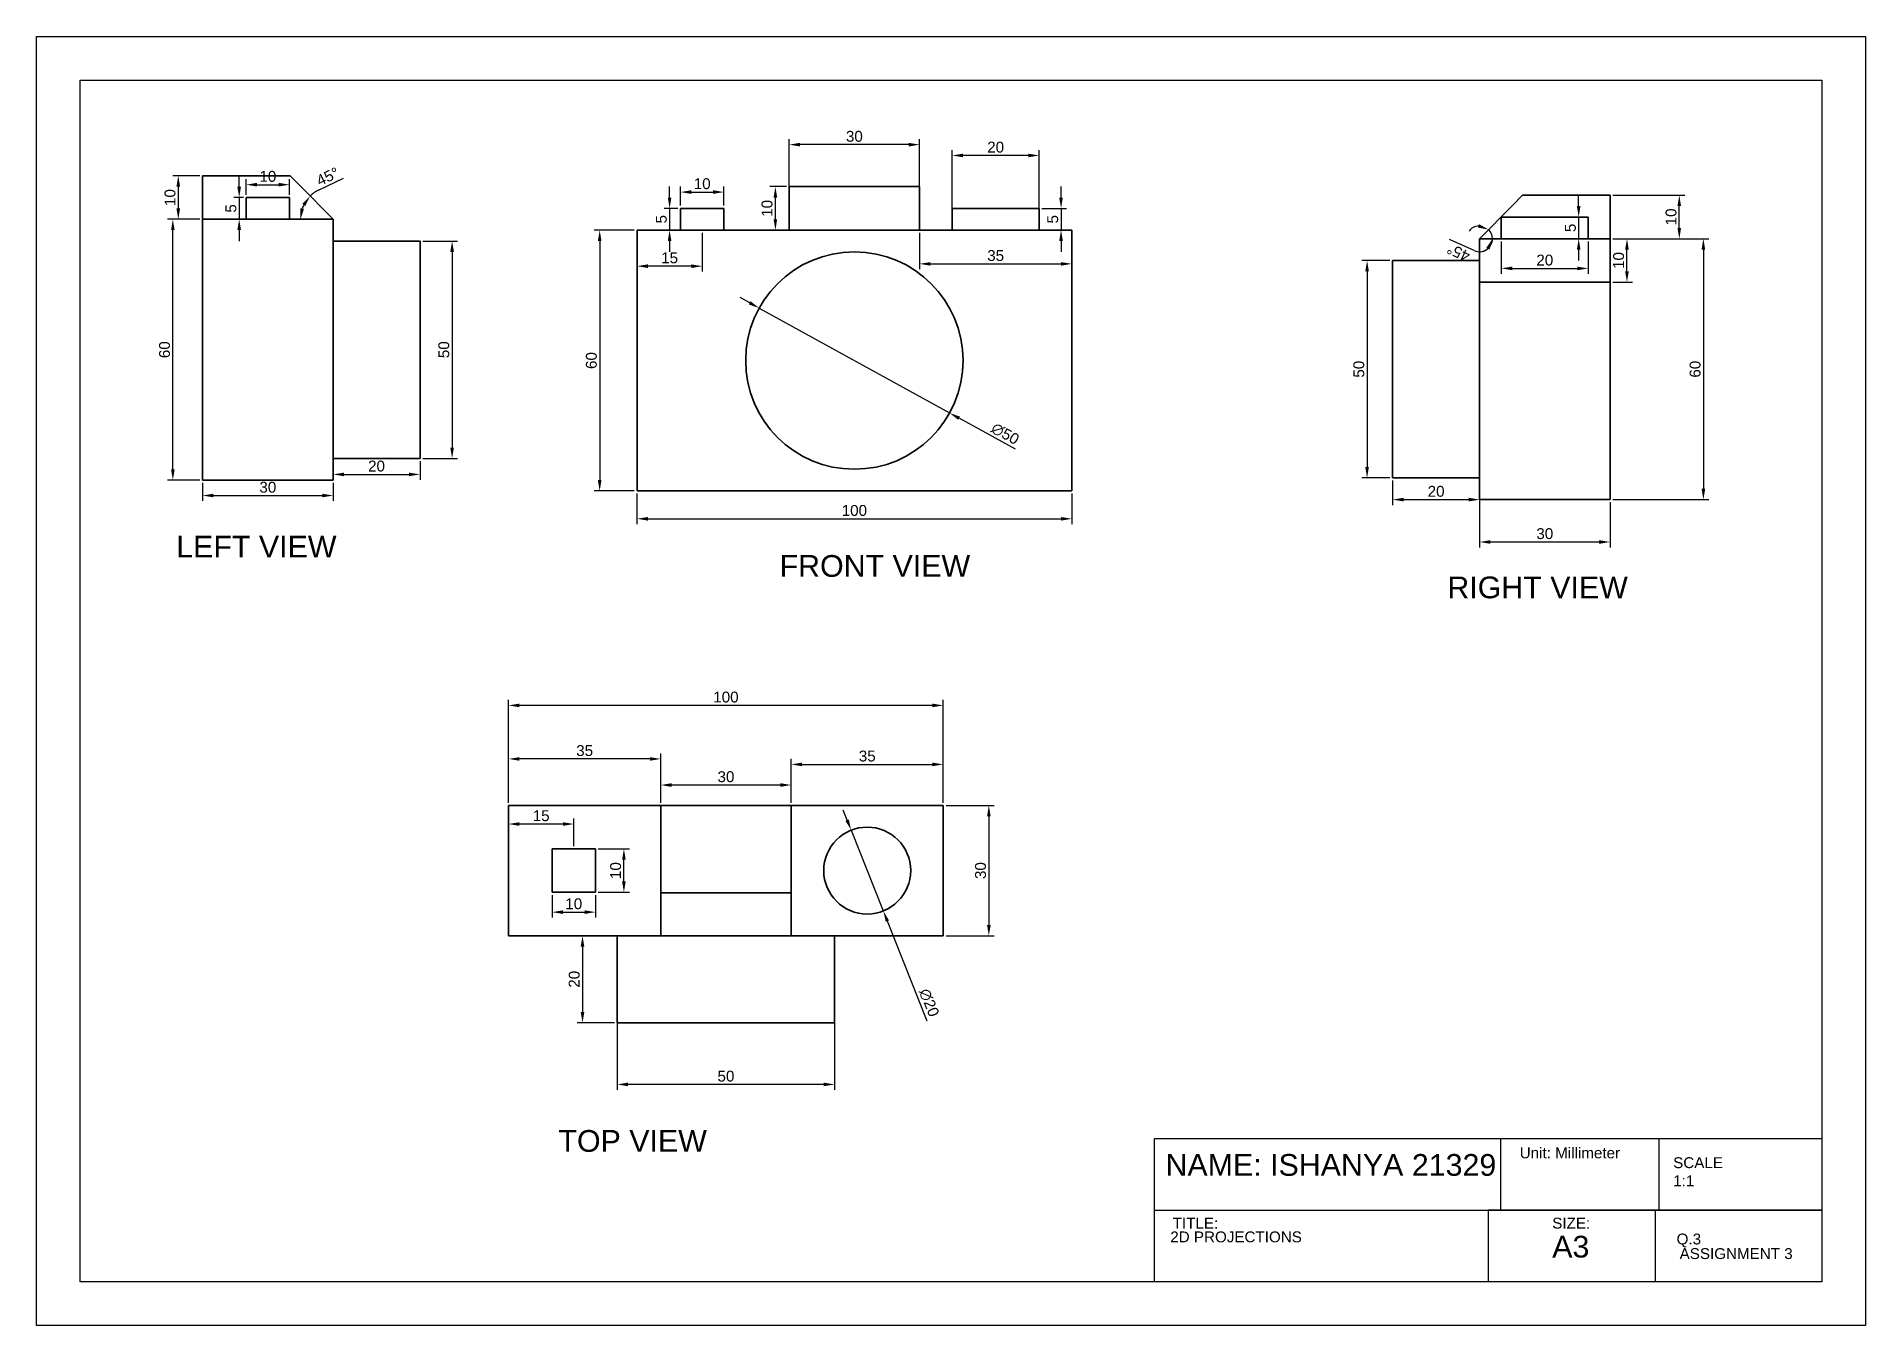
# Model space of a CAD drawing. Header units: millimetres. Extents: x 31521 to 31941, y 19219 to 19516.
import ezdxf

# ---------------------------------------------------------------- set-up
doc = ezdxf.new("R2010")
doc.units = ezdxf.units.MM
doc.linetypes.add('ACAD_ISO07W100', pattern=[3, 0, -3])
doc.layers.get('0').update_dxf_attribs({"lineweight": 35})
doc.layers.add('Layer1', color=7, linetype='ACAD_ISO07W100', lineweight=40)
doc.layers.add('Midpoint line', color=130, linetype='Continuous', lineweight=18)
doc.styles.get("Standard").update_dxf_attribs({"font": 'arial.ttf'})
doc.dimstyles.new('ISO-25', dxfattribs={"dimtxt": 2.5, "dimasz": 2.5, "dimexe": 1.25, "dimexo": 0.625, "dimtad": 1, "dimtxsty": 'Standard', "dimcen": 2.5, "dimclrd": 6, "dimclre": 5, "dimadec": 0, "dimazin": 0, "dimtfac": 1, "dimtmove": 0, "dimatfit": 3, "dimfxl": 1, "dimlwd": 25, "dimlwe": 25, "dimarcsym": 0})

msp = doc.modelspace()

# ---------------------------------------------------------------- texts
at = {"layer": 'Layer1', "linetype": 'Continuous', "lineweight": 30}
for s, height, p in [('LEFT VIEW', 5, (31552.708, 19395.727)), ('FRONT VIEW', 5, (31691.489, 19391.285)), ('RIGHT VIEW', 5, (31845.087, 19386.35)), ('TOP VIEW', 5, (31640.619, 19259.03)), ('Unit: Millimeter', 2.5, (31861.732, 19257.527)), ('Q.3', 2.5, (31897.818, 19237.715)), ('ASSIGNMENT 3', 2.5, (31898.516, 19234.361))]:
    msp.add_text(s, height=height, dxfattribs=at).set_placement(p)
at = {"layer": 'Layer1', "linetype": 'Continuous', "lineweight": 30, "attachment_point": 1}
for s, width, insert, char_height in [('NAME: ISHANYA 21329', 127.2659, (31780.258, 19258.506), 5), ('SCALE\\P1:1', 24.76988, (31897.031, 19257.775), 2.5), ('TITLE:', 1.76783, (31781.906, 19243.859), 2.5), ('SIZE:{\\H2x; A3}', 14.72588, (31869.21, 19243.875), 2.5), ('2D PROJECTIONS', 66.5004, (31781.357, 19240.706), 2.5)]:
    msp.add_mtext_dynamic_manual_height_columns(s, width=width, gutter_width=12.5, heights=[0], dxfattribs=dict(at, insert=insert, char_height=char_height))

# ---------------------------------------------------------------- blocks, each defined once
blk = doc.blocks.new('*D63')
at = {"color": 5, "linetype": 'Continuous', "lineweight": 25, "transparency": 16777216}
for p, q in [((31609.41, 19468.52), (31617.42, 19468.52)), ((31609.41, 19418.52), (31617.42, 19418.52))]:
    blk.add_line(p, q, dxfattribs=at)
at = {"color": 6, "linetype": 'Continuous', "lineweight": 25, "transparency": 16777216}
blk.add_line((31616.17, 19466.02), (31616.17, 19421.02), dxfattribs=at)
at = {"color": 6, "lineweight": 35, "transparency": 16777216}
for points in [[(31615.75, 19466.02), (31616.58, 19466.02), (31616.17, 19468.52)], [(31615.75, 19421.02), (31616.58, 19421.02), (31616.17, 19418.52)]]:
    blk.add_solid(points, dxfattribs=at)
at = {"layer": 'Defpoints', "color": 0, "lineweight": 35, "transparency": 16777216}
for p in [(31608.78, 19468.52), (31608.78, 19418.52), (31616.17, 19418.52)]:
    blk.add_point(p, dxfattribs=at)
at = {"color": 0, "lineweight": 35, "transparency": 16777216, "insert": (31614.27, 19443.52), "char_height": 2.5, "attachment_point": 5, "rotation": 90}
blk.add_mtext('50', dxfattribs=at)
blk = doc.blocks.new('*D65')
at = {"color": 5, "linetype": 'Continuous', "lineweight": 25, "transparency": 16777216}
for p, q in [((31568.78, 19479.15), (31568.78, 19482.73)), ((31578.78, 19479.15), (31578.78, 19482.73))]:
    blk.add_line(p, q, dxfattribs=at)
at = {"color": 6, "linetype": 'Continuous', "lineweight": 25, "transparency": 16777216}
blk.add_line((31571.28, 19481.48), (31576.28, 19481.48), dxfattribs=at)
at = {"color": 6, "lineweight": 35, "transparency": 16777216}
for points in [[(31571.28, 19481.9), (31571.28, 19481.07), (31568.78, 19481.48)], [(31576.28, 19481.9), (31576.28, 19481.07), (31578.78, 19481.48)]]:
    blk.add_solid(points, dxfattribs=at)
at = {"layer": 'Defpoints', "color": 0, "lineweight": 35, "transparency": 16777216}
for p in [(31578.78, 19481.48), (31568.78, 19478.52), (31578.78, 19478.52)]:
    blk.add_point(p, dxfattribs=at)
at = {"color": 0, "lineweight": 35, "transparency": 16777216, "insert": (31573.78, 19483.38), "char_height": 2.5, "attachment_point": 5}
blk.add_mtext('10', dxfattribs=at)
blk = doc.blocks.new('*D66')
at = {"color": 6, "linetype": 'Continuous', "lineweight": 25, "transparency": 16777216}
for p, q in [((31567.19, 19481.02), (31567.19, 19483.52)), ((31567.19, 19478.52), (31567.19, 19473.52)), ((31567.19, 19471.02), (31567.19, 19468.52))]:
    blk.add_line(p, q, dxfattribs=at)
at = {"color": 5, "linetype": 'Continuous', "lineweight": 25, "transparency": 16777216}
for p, q in [((31568.16, 19478.52), (31565.94, 19478.52)), ((31568.16, 19473.52), (31565.94, 19473.52))]:
    blk.add_line(p, q, dxfattribs=at)
at = {"color": 6, "lineweight": 35, "transparency": 16777216}
for points in [[(31566.77, 19481.02), (31567.61, 19481.02), (31567.19, 19478.52)], [(31566.77, 19471.02), (31567.61, 19471.02), (31567.19, 19473.52)]]:
    blk.add_solid(points, dxfattribs=at)
at = {"layer": 'Defpoints', "color": 0, "lineweight": 35, "transparency": 16777216}
for p in [(31568.78, 19478.52), (31567.19, 19473.52), (31568.78, 19473.52)]:
    blk.add_point(p, dxfattribs=at)
at = {"color": 0, "lineweight": 35, "transparency": 16777216, "insert": (31565.29, 19476.02), "char_height": 2.5, "attachment_point": 5, "rotation": 90}
blk.add_mtext('5', dxfattribs=at)
blk = doc.blocks.new('*D67')
at = {"color": 5, "linetype": 'Continuous', "lineweight": 25, "transparency": 16777216}
for p, q in [((31558.16, 19483.52), (31551.93, 19483.52)), ((31558.16, 19473.52), (31551.93, 19473.52))]:
    blk.add_line(p, q, dxfattribs=at)
at = {"color": 6, "linetype": 'Continuous', "lineweight": 25, "transparency": 16777216}
blk.add_line((31553.18, 19481.02), (31553.18, 19476.02), dxfattribs=at)
at = {"color": 6, "lineweight": 35, "transparency": 16777216}
for points in [[(31552.76, 19481.02), (31553.6, 19481.02), (31553.18, 19483.52)], [(31552.76, 19476.02), (31553.6, 19476.02), (31553.18, 19473.52)]]:
    blk.add_solid(points, dxfattribs=at)
at = {"layer": 'Defpoints', "color": 0, "lineweight": 35, "transparency": 16777216}
for p in [(31558.78, 19483.52), (31553.18, 19473.52), (31558.78, 19473.52)]:
    blk.add_point(p, dxfattribs=at)
at = {"color": 0, "lineweight": 35, "transparency": 16777216, "insert": (31551.28, 19478.52), "char_height": 2.5, "attachment_point": 5, "rotation": 90}
blk.add_mtext('10', dxfattribs=at)
blk = doc.blocks.new('*D68')
at = {"color": 5, "linetype": 'Continuous', "lineweight": 25, "transparency": 16777216}
for p, q in [((31558.16, 19473.52), (31550.68, 19473.52)), ((31558.16, 19413.52), (31550.68, 19413.52))]:
    blk.add_line(p, q, dxfattribs=at)
at = {"color": 6, "linetype": 'Continuous', "lineweight": 25, "transparency": 16777216}
blk.add_line((31551.93, 19416.02), (31551.93, 19471.02), dxfattribs=at)
at = {"color": 6, "lineweight": 35, "transparency": 16777216}
for points in [[(31551.51, 19471.02), (31552.35, 19471.02), (31551.93, 19473.52)], [(31551.51, 19416.02), (31552.35, 19416.02), (31551.93, 19413.52)]]:
    blk.add_solid(points, dxfattribs=at)
at = {"layer": 'Defpoints', "color": 0, "lineweight": 35, "transparency": 16777216}
for p in [(31551.93, 19473.52), (31558.78, 19473.52), (31558.78, 19413.52)]:
    blk.add_point(p, dxfattribs=at)
at = {"color": 0, "lineweight": 35, "transparency": 16777216, "insert": (31550.03, 19443.52), "char_height": 2.5, "attachment_point": 5, "rotation": 90}
blk.add_mtext('60', dxfattribs=at)
blk = doc.blocks.new('*D69')
at = {"color": 6, "linetype": 'Continuous', "lineweight": 25, "transparency": 16777216}
blk.add_line((31585.55, 19480.29), (31591.2, 19482.99), dxfattribs=at)
for start, end in [(153.8713, 160.8177), (115.5066, 134.6889)]:
    blk.add_arc((31588.78, 19473.52), 7.5, start, end, dxfattribs=at)
at = {"color": 6, "lineweight": 35, "transparency": 16777216}
for points in [[(31581.71, 19477.07), (31582.39, 19476.58), (31583.51, 19478.86)], [(31582.11, 19475.92), (31581.29, 19476.06), (31581.28, 19473.52)]]:
    blk.add_solid(points, dxfattribs=at)
at = {"layer": 'Defpoints', "color": 0, "lineweight": 35, "transparency": 16777216}
for p in [(31581.18, 19481.21), (31573.78, 19473.52), (31581.54, 19475.48), (31588.78, 19473.52), (31588.78, 19473.52)]:
    blk.add_point(p, dxfattribs=at)
at = {"color": 0, "lineweight": 35, "transparency": 16777216, "insert": (31587.56, 19483.35), "char_height": 2.5, "attachment_point": 5, "rotation": 25.5066}
blk.add_mtext('45°', dxfattribs=at)
blk = doc.blocks.new('*D70')
at = {"color": 5, "linetype": 'Continuous', "lineweight": 25, "transparency": 16777216}
for p, q in [((31558.78, 19412.9), (31558.78, 19408.73)), ((31588.78, 19412.9), (31588.78, 19408.73))]:
    blk.add_line(p, q, dxfattribs=at)
at = {"color": 6, "linetype": 'Continuous', "lineweight": 25, "transparency": 16777216}
blk.add_line((31561.28, 19409.98), (31586.28, 19409.98), dxfattribs=at)
at = {"color": 6, "lineweight": 35, "transparency": 16777216}
for points in [[(31561.28, 19410.4), (31561.28, 19409.56), (31558.78, 19409.98)], [(31586.28, 19410.4), (31586.28, 19409.56), (31588.78, 19409.98)]]:
    blk.add_solid(points, dxfattribs=at)
at = {"layer": 'Defpoints', "color": 0, "lineweight": 35, "transparency": 16777216}
for p in [(31558.78, 19413.52), (31588.78, 19413.52), (31588.78, 19409.98)]:
    blk.add_point(p, dxfattribs=at)
at = {"color": 0, "lineweight": 35, "transparency": 16777216, "insert": (31573.78, 19411.88), "char_height": 2.5, "attachment_point": 5}
blk.add_mtext('30', dxfattribs=at)
blk = doc.blocks.new('*D71')
at = {"color": 5, "linetype": 'Continuous', "lineweight": 25, "transparency": 16777216}
for p, q in [((31588.78, 19417.9), (31588.78, 19413.59)), ((31608.78, 19417.9), (31608.78, 19413.59))]:
    blk.add_line(p, q, dxfattribs=at)
at = {"color": 6, "linetype": 'Continuous', "lineweight": 25, "transparency": 16777216}
blk.add_line((31591.28, 19414.84), (31606.28, 19414.84), dxfattribs=at)
at = {"color": 6, "lineweight": 35, "transparency": 16777216}
for points in [[(31591.28, 19415.25), (31591.28, 19414.42), (31588.78, 19414.84)], [(31606.28, 19415.25), (31606.28, 19414.42), (31608.78, 19414.84)]]:
    blk.add_solid(points, dxfattribs=at)
at = {"layer": 'Defpoints', "color": 0, "lineweight": 35, "transparency": 16777216}
for p in [(31588.78, 19418.52), (31608.78, 19418.52), (31608.78, 19414.84)]:
    blk.add_point(p, dxfattribs=at)
at = {"color": 0, "lineweight": 35, "transparency": 16777216, "insert": (31598.78, 19416.74), "char_height": 2.5, "attachment_point": 5}
blk.add_mtext('20', dxfattribs=at)
blk = doc.blocks.new('*D78')
at = {"color": 5, "linetype": 'Continuous', "lineweight": 25, "transparency": 16777216}
for p, q in [((31658.69, 19410.41), (31658.69, 19403.38)), ((31758.69, 19410.41), (31758.69, 19403.38))]:
    blk.add_line(p, q, dxfattribs=at)
at = {"color": 6, "linetype": 'Continuous', "lineweight": 25, "transparency": 16777216}
blk.add_line((31661.19, 19404.63), (31756.19, 19404.63), dxfattribs=at)
at = {"color": 6, "lineweight": 35, "transparency": 16777216}
for points in [[(31661.19, 19405.04), (31661.19, 19404.21), (31658.69, 19404.63)], [(31756.19, 19405.04), (31756.19, 19404.21), (31758.69, 19404.63)]]:
    blk.add_solid(points, dxfattribs=at)
at = {"layer": 'Defpoints', "color": 0, "lineweight": 35, "transparency": 16777216}
for p in [(31658.69, 19411.03), (31758.69, 19411.03), (31758.69, 19404.63)]:
    blk.add_point(p, dxfattribs=at)
at = {"color": 0, "transparency": 16777216, "insert": (31708.69, 19406.53), "char_height": 2.5, "attachment_point": 5}
blk.add_mtext('100', dxfattribs=at)
blk = doc.blocks.new('*D81')
at = {"color": 5, "linetype": 'Continuous', "lineweight": 25, "transparency": 16777216}
for p, q in [((31731.19, 19471.66), (31731.19, 19489.45)), ((31751.19, 19471.66), (31751.19, 19489.45))]:
    blk.add_line(p, q, dxfattribs=at)
at = {"color": 6, "linetype": 'Continuous', "lineweight": 25, "transparency": 16777216}
blk.add_line((31748.69, 19488.2), (31733.69, 19488.2), dxfattribs=at)
at = {"color": 6, "lineweight": 35, "transparency": 16777216}
for points in [[(31733.69, 19488.62), (31733.69, 19487.78), (31731.19, 19488.2)], [(31748.69, 19488.62), (31748.69, 19487.78), (31751.19, 19488.2)]]:
    blk.add_solid(points, dxfattribs=at)
at = {"layer": 'Defpoints', "color": 0, "lineweight": 35, "transparency": 16777216}
for p in [(31731.19, 19488.2), (31731.19, 19471.03), (31751.19, 19471.03)]:
    blk.add_point(p, dxfattribs=at)
at = {"color": 0, "transparency": 16777216, "insert": (31741.19, 19490.1), "char_height": 2.5, "attachment_point": 5}
blk.add_mtext('20', dxfattribs=at)
blk = doc.blocks.new('*D83')
at = {"color": 5, "linetype": 'Continuous', "lineweight": 25, "transparency": 16777216}
for p, q in [((31693.69, 19471.66), (31693.69, 19491.94)), ((31723.69, 19471.66), (31723.69, 19491.94))]:
    blk.add_line(p, q, dxfattribs=at)
at = {"color": 6, "linetype": 'Continuous', "lineweight": 25, "transparency": 16777216}
blk.add_line((31721.19, 19490.69), (31696.19, 19490.69), dxfattribs=at)
at = {"color": 6, "lineweight": 35, "transparency": 16777216}
for points in [[(31696.19, 19491.11), (31696.19, 19490.27), (31693.69, 19490.69)], [(31721.19, 19491.11), (31721.19, 19490.27), (31723.69, 19490.69)]]:
    blk.add_solid(points, dxfattribs=at)
at = {"layer": 'Defpoints', "color": 0, "lineweight": 35, "transparency": 16777216}
for p in [(31693.69, 19490.69), (31693.69, 19471.03), (31723.69, 19471.03)]:
    blk.add_point(p, dxfattribs=at)
at = {"color": 0, "transparency": 16777216, "insert": (31708.69, 19492.59), "char_height": 2.5, "attachment_point": 5}
blk.add_mtext('30', dxfattribs=at)
blk = doc.blocks.new('*D84')
at = {"color": 5, "linetype": 'Continuous', "lineweight": 25, "transparency": 16777216}
for p, q in [((31658.07, 19471.03), (31648.86, 19471.03)), ((31658.07, 19411.03), (31648.86, 19411.03))]:
    blk.add_line(p, q, dxfattribs=at)
at = {"color": 6, "linetype": 'Continuous', "lineweight": 25, "transparency": 16777216}
blk.add_line((31650.11, 19468.53), (31650.11, 19413.53), dxfattribs=at)
at = {"color": 6, "lineweight": 35, "transparency": 16777216}
for points in [[(31649.69, 19468.53), (31650.52, 19468.53), (31650.11, 19471.03)], [(31649.69, 19413.53), (31650.52, 19413.53), (31650.11, 19411.03)]]:
    blk.add_solid(points, dxfattribs=at)
at = {"layer": 'Defpoints', "color": 0, "lineweight": 35, "transparency": 16777216}
for p in [(31658.69, 19471.03), (31650.11, 19411.03), (31658.69, 19411.03)]:
    blk.add_point(p, dxfattribs=at)
at = {"color": 0, "lineweight": 35, "transparency": 16777216, "insert": (31648.2, 19441.03), "char_height": 2.5, "attachment_point": 5, "rotation": 90}
blk.add_mtext('60', dxfattribs=at)
blk = doc.blocks.new('*D85')
at = {"color": 6, "linetype": 'Continuous', "lineweight": 25, "transparency": 16777216}
for p, q in [((31684.61, 19454.3), (31682.42, 19455.51)), ((31686.8, 19453.1), (31730.59, 19428.97)), ((31745.73, 19420.62), (31732.78, 19427.76))]:
    blk.add_line(p, q, dxfattribs=at)
at = {"color": 6, "lineweight": 35, "transparency": 16777216}
for points in [[(31684.81, 19454.67), (31684.41, 19453.94), (31686.8, 19453.1)], [(31732.98, 19428.13), (31732.58, 19427.4), (31730.59, 19428.97)]]:
    blk.add_solid(points, dxfattribs=at)
at = {"layer": 'Defpoints', "color": 0, "lineweight": 35, "transparency": 16777216}
for p in [(31686.8, 19453.1), (31730.59, 19428.97)]:
    blk.add_point(p, dxfattribs=at)
at = {"color": 0, "lineweight": 35, "transparency": 16777216, "insert": (31743.38, 19424.17), "char_height": 2.5, "attachment_point": 5, "rotation": 331.1453}
blk.add_mtext('∅50', dxfattribs=at)
blk = doc.blocks.new('*D89')
at = {"color": 5, "linetype": 'Continuous', "lineweight": 25, "transparency": 16777216}
for p, q in [((31693.07, 19481.03), (31689.28, 19481.03)), ((31693.07, 19471.03), (31689.28, 19471.03))]:
    blk.add_line(p, q, dxfattribs=at)
at = {"color": 6, "linetype": 'Continuous', "lineweight": 25, "transparency": 16777216}
blk.add_line((31690.53, 19473.53), (31690.53, 19478.53), dxfattribs=at)
at = {"color": 6, "lineweight": 35, "transparency": 16777216}
for points in [[(31690.11, 19478.53), (31690.94, 19478.53), (31690.53, 19481.03)], [(31690.11, 19473.53), (31690.94, 19473.53), (31690.53, 19471.03)]]:
    blk.add_solid(points, dxfattribs=at)
at = {"layer": 'Defpoints', "color": 0, "lineweight": 35, "transparency": 16777216}
for p in [(31690.53, 19481.03), (31693.69, 19481.03), (31693.69, 19471.03)]:
    blk.add_point(p, dxfattribs=at)
at = {"color": 0, "lineweight": 35, "transparency": 16777216, "insert": (31688.62, 19476.03), "char_height": 2.5, "attachment_point": 5, "rotation": 90}
blk.add_mtext('10', dxfattribs=at)
blk = doc.blocks.new('*D91')
at = {"color": 6, "linetype": 'Continuous', "lineweight": 25, "transparency": 16777216}
for p, q in [((31756.23, 19478.53), (31756.23, 19481.03)), ((31756.23, 19476.03), (31756.23, 19471.03)), ((31756.23, 19468.53), (31756.23, 19466.03))]:
    blk.add_line(p, q, dxfattribs=at)
at = {"color": 5, "linetype": 'Continuous', "lineweight": 25, "transparency": 16777216}
for p, q in [((31751.82, 19476.03), (31757.48, 19476.03)), ((31751.82, 19471.03), (31757.48, 19471.03))]:
    blk.add_line(p, q, dxfattribs=at)
at = {"color": 6, "lineweight": 35, "transparency": 16777216}
for points in [[(31755.81, 19478.53), (31756.65, 19478.53), (31756.23, 19476.03)], [(31755.81, 19468.53), (31756.65, 19468.53), (31756.23, 19471.03)]]:
    blk.add_solid(points, dxfattribs=at)
at = {"layer": 'Defpoints', "color": 0, "lineweight": 35, "transparency": 16777216}
for p in [(31751.19, 19476.03), (31751.19, 19471.03), (31756.23, 19471.03)]:
    blk.add_point(p, dxfattribs=at)
at = {"color": 0, "lineweight": 35, "transparency": 16777216, "insert": (31754.33, 19473.53), "char_height": 2.5, "attachment_point": 5, "rotation": 90}
blk.add_mtext('5', dxfattribs=at)
blk = doc.blocks.new('*D93')
at = {"color": 6, "linetype": 'Continuous', "lineweight": 25, "transparency": 16777216}
for p, q in [((31666.19, 19478.53), (31666.19, 19481.03)), ((31666.19, 19476.03), (31666.19, 19471.03)), ((31666.19, 19468.53), (31666.19, 19466.03))]:
    blk.add_line(p, q, dxfattribs=at)
at = {"color": 5, "linetype": 'Continuous', "lineweight": 25, "transparency": 16777216}
for p, q in [((31668.07, 19476.03), (31664.94, 19476.03)), ((31668.07, 19471.03), (31664.94, 19471.03))]:
    blk.add_line(p, q, dxfattribs=at)
at = {"color": 6, "lineweight": 35, "transparency": 16777216}
for points in [[(31665.78, 19478.53), (31666.61, 19478.53), (31666.19, 19476.03)], [(31665.78, 19468.53), (31666.61, 19468.53), (31666.19, 19471.03)]]:
    blk.add_solid(points, dxfattribs=at)
at = {"layer": 'Defpoints', "color": 0, "lineweight": 35, "transparency": 16777216}
for p in [(31668.69, 19476.03), (31666.19, 19471.03), (31668.69, 19471.03)]:
    blk.add_point(p, dxfattribs=at)
at = {"color": 0, "lineweight": 35, "transparency": 16777216, "insert": (31664.3, 19473.53), "char_height": 2.5, "attachment_point": 5, "rotation": 90}
blk.add_mtext('5', dxfattribs=at)
blk = doc.blocks.new('*D94')
at = {"color": 5, "linetype": 'Continuous', "lineweight": 25, "transparency": 16777216}
for p, q in [((31668.69, 19476.66), (31668.69, 19481.03)), ((31678.69, 19476.66), (31678.69, 19481.03))]:
    blk.add_line(p, q, dxfattribs=at)
at = {"color": 6, "linetype": 'Continuous', "lineweight": 25, "transparency": 16777216}
blk.add_line((31671.19, 19479.78), (31676.19, 19479.78), dxfattribs=at)
at = {"color": 6, "lineweight": 35, "transparency": 16777216}
for points in [[(31671.19, 19480.2), (31671.19, 19479.37), (31668.69, 19479.78)], [(31676.19, 19480.2), (31676.19, 19479.37), (31678.69, 19479.78)]]:
    blk.add_solid(points, dxfattribs=at)
at = {"layer": 'Defpoints', "color": 0, "lineweight": 35, "transparency": 16777216}
for p in [(31678.69, 19479.78), (31668.69, 19476.03), (31678.69, 19476.03)]:
    blk.add_point(p, dxfattribs=at)
at = {"color": 0, "lineweight": 35, "transparency": 16777216, "insert": (31673.69, 19481.69), "char_height": 2.5, "attachment_point": 5}
blk.add_mtext('10', dxfattribs=at)
blk = doc.blocks.new('*D95')
at = {"color": 5, "linetype": 'Continuous', "lineweight": 25, "transparency": 16777216}
for p, q in [((31658.69, 19470.41), (31658.69, 19461.49)), ((31673.69, 19470.41), (31673.69, 19461.49))]:
    blk.add_line(p, q, dxfattribs=at)
at = {"color": 6, "linetype": 'Continuous', "lineweight": 25, "transparency": 16777216}
blk.add_line((31671.19, 19462.74), (31661.19, 19462.74), dxfattribs=at)
at = {"color": 6, "lineweight": 35, "transparency": 16777216}
for points in [[(31661.19, 19463.15), (31661.19, 19462.32), (31658.69, 19462.74)], [(31671.19, 19463.15), (31671.19, 19462.32), (31673.69, 19462.74)]]:
    blk.add_solid(points, dxfattribs=at)
at = {"layer": 'Defpoints', "color": 0, "lineweight": 35, "transparency": 16777216}
for p in [(31658.69, 19471.03), (31673.69, 19471.03), (31658.69, 19462.74)]:
    blk.add_point(p, dxfattribs=at)
at = {"color": 0, "lineweight": 35, "transparency": 16777216, "insert": (31666.19, 19464.64), "char_height": 2.5, "attachment_point": 5}
blk.add_mtext('15', dxfattribs=at)
blk = doc.blocks.new('*D96')
at = {"color": 5, "linetype": 'Continuous', "lineweight": 25, "transparency": 16777216}
for p, q in [((31723.69, 19470.41), (31723.69, 19462.02)), ((31758.69, 19470.41), (31758.69, 19462.02))]:
    blk.add_line(p, q, dxfattribs=at)
at = {"color": 6, "linetype": 'Continuous', "lineweight": 25, "transparency": 16777216}
blk.add_line((31726.19, 19463.27), (31756.19, 19463.27), dxfattribs=at)
at = {"color": 6, "lineweight": 35, "transparency": 16777216}
for points in [[(31726.19, 19463.68), (31726.19, 19462.85), (31723.69, 19463.27)], [(31756.19, 19463.68), (31756.19, 19462.85), (31758.69, 19463.27)]]:
    blk.add_solid(points, dxfattribs=at)
at = {"layer": 'Defpoints', "color": 0, "lineweight": 35, "transparency": 16777216}
for p in [(31723.69, 19471.03), (31758.69, 19471.03), (31758.69, 19463.27)]:
    blk.add_point(p, dxfattribs=at)
at = {"color": 0, "lineweight": 35, "transparency": 16777216, "insert": (31741.19, 19465.17), "char_height": 2.5, "attachment_point": 5}
blk.add_mtext('35', dxfattribs=at)
blk = doc.blocks.new('*D105')
at = {"color": 5, "linetype": 'Continuous', "lineweight": 25, "transparency": 16777216}
for p, q in [((31852.5, 19408.42), (31852.5, 19398.04)), ((31882.5, 19408.42), (31882.5, 19398.04))]:
    blk.add_line(p, q, dxfattribs=at)
at = {"color": 6, "linetype": 'Continuous', "lineweight": 25, "transparency": 16777216}
blk.add_line((31880, 19399.29), (31855, 19399.29), dxfattribs=at)
at = {"color": 6, "lineweight": 35, "transparency": 16777216}
for points in [[(31855, 19399.71), (31855, 19398.88), (31852.5, 19399.29)], [(31880, 19399.71), (31880, 19398.88), (31882.5, 19399.29)]]:
    blk.add_solid(points, dxfattribs=at)
at = {"layer": 'Defpoints', "color": 0, "lineweight": 35, "transparency": 16777216}
for p in [(31852.5, 19409.04), (31882.5, 19409.04), (31852.5, 19399.29)]:
    blk.add_point(p, dxfattribs=at)
at = {"color": 0, "transparency": 16777216, "insert": (31867.5, 19401.2), "char_height": 2.5, "attachment_point": 5}
blk.add_mtext('30', dxfattribs=at)
blk = doc.blocks.new('*D107')
at = {"color": 5, "linetype": 'Continuous', "lineweight": 25, "transparency": 16777216}
for p, q in [((31883.12, 19479.04), (31899.69, 19479.04)), ((31883.12, 19469.04), (31899.69, 19469.04))]:
    blk.add_line(p, q, dxfattribs=at)
at = {"color": 6, "linetype": 'Continuous', "lineweight": 25, "transparency": 16777216}
blk.add_line((31898.44, 19471.54), (31898.44, 19476.54), dxfattribs=at)
at = {"color": 6, "lineweight": 35, "transparency": 16777216}
for points in [[(31898.02, 19476.54), (31898.85, 19476.54), (31898.44, 19479.04)], [(31898.02, 19471.54), (31898.85, 19471.54), (31898.44, 19469.04)]]:
    blk.add_solid(points, dxfattribs=at)
at = {"layer": 'Defpoints', "color": 0, "lineweight": 35, "transparency": 16777216}
for p in [(31882.5, 19479.04), (31898.44, 19479.04), (31882.5, 19469.04)]:
    blk.add_point(p, dxfattribs=at)
at = {"color": 0, "transparency": 16777216, "insert": (31896.54, 19474.07), "char_height": 2.5, "attachment_point": 5, "rotation": 90}
blk.add_mtext('10', dxfattribs=at)
blk = doc.blocks.new('*D108')
at = {"color": 5, "linetype": 'Continuous', "lineweight": 25, "transparency": 16777216}
for p, q in [((31883.12, 19469.04), (31905.23, 19469.04)), ((31883.12, 19409.04), (31905.23, 19409.04))]:
    blk.add_line(p, q, dxfattribs=at)
at = {"color": 6, "linetype": 'Continuous', "lineweight": 25, "transparency": 16777216}
blk.add_line((31903.98, 19466.54), (31903.98, 19411.54), dxfattribs=at)
at = {"color": 6, "lineweight": 35, "transparency": 16777216}
for points in [[(31903.56, 19466.54), (31904.4, 19466.54), (31903.98, 19469.04)], [(31903.56, 19411.54), (31904.4, 19411.54), (31903.98, 19409.04)]]:
    blk.add_solid(points, dxfattribs=at)
at = {"layer": 'Defpoints', "color": 0, "lineweight": 35, "transparency": 16777216}
for p in [(31882.5, 19469.04), (31882.5, 19409.04), (31903.98, 19409.04)]:
    blk.add_point(p, dxfattribs=at)
at = {"color": 0, "transparency": 16777216, "insert": (31902.08, 19439.04), "char_height": 2.5, "attachment_point": 5, "rotation": 90}
blk.add_mtext('60', dxfattribs=at)
blk = doc.blocks.new('*D111')
at = {"color": 6, "linetype": 'Continuous', "lineweight": 25, "transparency": 16777216}
for p, q in [((31875.29, 19476.54), (31875.29, 19479.04)), ((31875.29, 19474.04), (31875.29, 19469.04)), ((31875.29, 19466.54), (31875.29, 19464.04))]:
    blk.add_line(p, q, dxfattribs=at)
at = {"color": 5, "linetype": 'Continuous', "lineweight": 25, "transparency": 16777216}
for p, q in [((31873.12, 19474.04), (31876.54, 19474.04)), ((31873.12, 19469.04), (31876.54, 19469.04))]:
    blk.add_line(p, q, dxfattribs=at)
at = {"color": 6, "lineweight": 35, "transparency": 16777216}
for points in [[(31874.88, 19476.54), (31875.71, 19476.54), (31875.29, 19474.04)], [(31874.88, 19466.54), (31875.71, 19466.54), (31875.29, 19469.04)]]:
    blk.add_solid(points, dxfattribs=at)
at = {"layer": 'Defpoints', "color": 0, "lineweight": 35, "transparency": 16777216}
for p in [(31872.5, 19474.04), (31872.5, 19469.04), (31875.29, 19469.04)]:
    blk.add_point(p, dxfattribs=at)
at = {"color": 0, "lineweight": 35, "transparency": 16777216, "insert": (31873.4, 19471.54), "char_height": 2.5, "attachment_point": 5, "rotation": 90}
blk.add_mtext('5', dxfattribs=at)
blk = doc.blocks.new('*D112')
at = {"color": 5, "linetype": 'Continuous', "lineweight": 25, "transparency": 16777216}
for p, q in [((31857.5, 19468.42), (31857.5, 19460.97)), ((31877.5, 19468.42), (31877.5, 19460.97))]:
    blk.add_line(p, q, dxfattribs=at)
at = {"color": 6, "linetype": 'Continuous', "lineweight": 25, "transparency": 16777216}
blk.add_line((31860, 19462.22), (31875, 19462.22), dxfattribs=at)
at = {"color": 6, "lineweight": 35, "transparency": 16777216}
for points in [[(31860, 19462.64), (31860, 19461.81), (31857.5, 19462.22)], [(31875, 19462.64), (31875, 19461.81), (31877.5, 19462.22)]]:
    blk.add_solid(points, dxfattribs=at)
at = {"layer": 'Defpoints', "color": 0, "lineweight": 35, "transparency": 16777216}
for p in [(31857.5, 19469.04), (31877.5, 19469.04), (31877.5, 19462.22)]:
    blk.add_point(p, dxfattribs=at)
at = {"color": 0, "lineweight": 35, "transparency": 16777216, "insert": (31867.5, 19464.12), "char_height": 2.5, "attachment_point": 5}
blk.add_mtext('20', dxfattribs=at)
blk = doc.blocks.new('*D116')
at = {"color": 5, "linetype": 'Continuous', "lineweight": 25, "transparency": 16777216}
for p, q in [((31832.5, 19413.42), (31832.5, 19407.79)), ((31852.5, 19413.42), (31852.5, 19407.79))]:
    blk.add_line(p, q, dxfattribs=at)
at = {"color": 6, "linetype": 'Continuous', "lineweight": 25, "transparency": 16777216}
blk.add_line((31835, 19409.04), (31850, 19409.04), dxfattribs=at)
at = {"color": 6, "lineweight": 35, "transparency": 16777216}
for points in [[(31835, 19409.46), (31835, 19408.63), (31832.5, 19409.04)], [(31850, 19409.46), (31850, 19408.63), (31852.5, 19409.04)]]:
    blk.add_solid(points, dxfattribs=at)
at = {"layer": 'Defpoints', "color": 0, "lineweight": 35, "transparency": 16777216}
for p in [(31832.5, 19414.04), (31852.5, 19414.04), (31852.5, 19409.04)]:
    blk.add_point(p, dxfattribs=at)
at = {"color": 0, "lineweight": 35, "transparency": 16777216, "insert": (31842.5, 19410.94), "char_height": 2.5, "attachment_point": 5}
blk.add_mtext('20', dxfattribs=at)
blk = doc.blocks.new('*D117')
at = {"color": 5, "linetype": 'Continuous', "lineweight": 25, "transparency": 16777216}
for p, q in [((31831.87, 19464.04), (31825.38, 19464.04)), ((31831.87, 19414.04), (31825.38, 19414.04))]:
    blk.add_line(p, q, dxfattribs=at)
at = {"color": 6, "linetype": 'Continuous', "lineweight": 25, "transparency": 16777216}
blk.add_line((31826.63, 19461.54), (31826.63, 19416.54), dxfattribs=at)
at = {"color": 6, "lineweight": 35, "transparency": 16777216}
for points in [[(31826.21, 19461.54), (31827.04, 19461.54), (31826.63, 19464.04)], [(31826.21, 19416.54), (31827.04, 19416.54), (31826.63, 19414.04)]]:
    blk.add_solid(points, dxfattribs=at)
at = {"layer": 'Defpoints', "color": 0, "lineweight": 35, "transparency": 16777216}
for p in [(31832.5, 19464.04), (31826.63, 19414.04), (31832.5, 19414.04)]:
    blk.add_point(p, dxfattribs=at)
at = {"color": 0, "lineweight": 35, "transparency": 16777216, "insert": (31824.73, 19439.04), "char_height": 2.5, "attachment_point": 5, "rotation": 90}
blk.add_mtext('50', dxfattribs=at)
blk = doc.blocks.new('*D135')
at = {"color": 5, "linetype": 'Continuous', "lineweight": 25, "transparency": 16777216}
for p, q in [((31654.15, 19308.08), (31654.15, 19273.27)), ((31704.15, 19308.08), (31704.15, 19273.27))]:
    blk.add_line(p, q, dxfattribs=at)
at = {"color": 6, "linetype": 'Continuous', "lineweight": 25, "transparency": 16777216}
blk.add_line((31701.65, 19274.52), (31656.65, 19274.52), dxfattribs=at)
at = {"color": 6, "lineweight": 35, "transparency": 16777216}
for points in [[(31656.65, 19274.94), (31656.65, 19274.11), (31654.15, 19274.52)], [(31701.65, 19274.94), (31701.65, 19274.11), (31704.15, 19274.52)]]:
    blk.add_solid(points, dxfattribs=at)
at = {"layer": 'Defpoints', "color": 0, "lineweight": 35, "transparency": 16777216}
for p in [(31654.15, 19308.71), (31704.15, 19308.71), (31654.15, 19274.52)]:
    blk.add_point(p, dxfattribs=at)
at = {"color": 0, "transparency": 16777216, "insert": (31679.15, 19276.42), "char_height": 2.5, "attachment_point": 5}
blk.add_mtext('50', dxfattribs=at)
blk = doc.blocks.new('*D136')
at = {"color": 5, "linetype": 'Continuous', "lineweight": 25, "transparency": 16777216}
for p, q in [((31653.53, 19308.71), (31644.91, 19308.71)), ((31653.53, 19288.71), (31644.91, 19288.71))]:
    blk.add_line(p, q, dxfattribs=at)
at = {"color": 6, "linetype": 'Continuous', "lineweight": 25, "transparency": 16777216}
blk.add_line((31646.16, 19306.21), (31646.16, 19291.21), dxfattribs=at)
at = {"color": 6, "lineweight": 35, "transparency": 16777216}
for points in [[(31645.74, 19306.21), (31646.58, 19306.21), (31646.16, 19308.71)], [(31645.74, 19291.21), (31646.58, 19291.21), (31646.16, 19288.71)]]:
    blk.add_solid(points, dxfattribs=at)
at = {"layer": 'Defpoints', "color": 0, "lineweight": 35, "transparency": 16777216}
for p in [(31654.15, 19308.71), (31646.16, 19288.71), (31654.15, 19288.71)]:
    blk.add_point(p, dxfattribs=at)
at = {"color": 0, "transparency": 16777216, "insert": (31644.26, 19298.71), "char_height": 2.5, "attachment_point": 5, "rotation": 90}
blk.add_mtext('20', dxfattribs=at)
blk = doc.blocks.new('*D138')
at = {"color": 5, "linetype": 'Continuous', "lineweight": 25, "transparency": 16777216}
for p, q in [((31629.15, 19339.33), (31629.15, 19362.95)), ((31729.15, 19339.33), (31729.15, 19362.95))]:
    blk.add_line(p, q, dxfattribs=at)
at = {"color": 6, "linetype": 'Continuous', "lineweight": 25, "transparency": 16777216}
blk.add_line((31726.65, 19361.7), (31631.65, 19361.7), dxfattribs=at)
at = {"color": 6, "lineweight": 35, "transparency": 16777216}
for points in [[(31631.65, 19362.12), (31631.65, 19361.29), (31629.15, 19361.7)], [(31726.65, 19362.12), (31726.65, 19361.29), (31729.15, 19361.7)]]:
    blk.add_solid(points, dxfattribs=at)
at = {"layer": 'Defpoints', "color": 0, "lineweight": 35, "transparency": 16777216}
for p in [(31629.15, 19361.7), (31629.15, 19338.71), (31729.15, 19338.71)]:
    blk.add_point(p, dxfattribs=at)
at = {"color": 0, "transparency": 16777216, "insert": (31679.15, 19363.61), "char_height": 2.5, "attachment_point": 5}
blk.add_mtext('100', dxfattribs=at)
blk = doc.blocks.new('*D139')
at = {"color": 5, "linetype": 'Continuous', "lineweight": 25, "transparency": 16777216}
for p, q in [((31664.15, 19339.33), (31664.15, 19344.64)), ((31694.15, 19339.33), (31694.15, 19344.64))]:
    blk.add_line(p, q, dxfattribs=at)
at = {"color": 6, "linetype": 'Continuous', "lineweight": 25, "transparency": 16777216}
blk.add_line((31691.65, 19343.39), (31666.65, 19343.39), dxfattribs=at)
at = {"color": 6, "lineweight": 35, "transparency": 16777216}
for points in [[(31666.65, 19343.81), (31666.65, 19342.97), (31664.15, 19343.39)], [(31691.65, 19343.81), (31691.65, 19342.97), (31694.15, 19343.39)]]:
    blk.add_solid(points, dxfattribs=at)
at = {"layer": 'Defpoints', "color": 0, "lineweight": 35, "transparency": 16777216}
for p in [(31664.15, 19343.39), (31664.15, 19338.71), (31694.15, 19338.71)]:
    blk.add_point(p, dxfattribs=at)
at = {"color": 0, "transparency": 16777216, "insert": (31679.15, 19345.29), "char_height": 2.5, "attachment_point": 5}
blk.add_mtext('30', dxfattribs=at)
blk = doc.blocks.new('*D140')
at = {"color": 5, "linetype": 'Continuous', "lineweight": 25, "transparency": 16777216}
for p, q in [((31729.78, 19338.71), (31740.87, 19338.71)), ((31729.78, 19308.71), (31740.87, 19308.71))]:
    blk.add_line(p, q, dxfattribs=at)
at = {"color": 6, "linetype": 'Continuous', "lineweight": 25, "transparency": 16777216}
blk.add_line((31739.62, 19336.21), (31739.62, 19311.21), dxfattribs=at)
at = {"color": 6, "lineweight": 35, "transparency": 16777216}
for points in [[(31739.21, 19336.21), (31740.04, 19336.21), (31739.62, 19338.71)], [(31739.21, 19311.21), (31740.04, 19311.21), (31739.62, 19308.71)]]:
    blk.add_solid(points, dxfattribs=at)
at = {"layer": 'Defpoints', "color": 0, "lineweight": 35, "transparency": 16777216}
for p in [(31729.15, 19338.71), (31729.15, 19308.71), (31739.62, 19308.71)]:
    blk.add_point(p, dxfattribs=at)
at = {"color": 0, "lineweight": 35, "transparency": 16777216, "insert": (31737.72, 19323.71), "char_height": 2.5, "attachment_point": 5, "rotation": 90}
blk.add_mtext('30', dxfattribs=at)
blk = doc.blocks.new('*D141')
at = {"color": 6, "linetype": 'Continuous', "lineweight": 25, "transparency": 16777216}
for p, q in [((31707.02, 19335.32), (31706.1, 19337.64)), ((31707.95, 19333), (31715.35, 19314.42)), ((31725.45, 19289.09), (31716.28, 19312.1))]:
    blk.add_line(p, q, dxfattribs=at)
at = {"color": 6, "lineweight": 35, "transparency": 16777216}
for points in [[(31707.41, 19335.48), (31706.64, 19335.17), (31707.95, 19333)], [(31716.66, 19312.25), (31715.89, 19311.94), (31715.35, 19314.42)]]:
    blk.add_solid(points, dxfattribs=at)
at = {"layer": 'Defpoints', "color": 0, "lineweight": 35, "transparency": 16777216}
for p in [(31707.95, 19333), (31715.35, 19314.42)]:
    blk.add_point(p, dxfattribs=at)
at = {"color": 0, "lineweight": 35, "transparency": 16777216, "insert": (31725.88, 19293.32), "char_height": 2.5, "attachment_point": 5, "rotation": 291.7287}
blk.add_mtext('∅20', dxfattribs=at)
blk = doc.blocks.new('*D143')
at = {"color": 5, "linetype": 'Continuous', "lineweight": 25, "transparency": 16777216}
for p, q in [((31694.15, 19339.33), (31694.15, 19349.38)), ((31729.15, 19339.33), (31729.15, 19349.38))]:
    blk.add_line(p, q, dxfattribs=at)
at = {"color": 6, "linetype": 'Continuous', "lineweight": 25, "transparency": 16777216}
blk.add_line((31696.65, 19348.13), (31726.65, 19348.13), dxfattribs=at)
at = {"color": 6, "lineweight": 35, "transparency": 16777216}
for points in [[(31696.65, 19348.55), (31696.65, 19347.72), (31694.15, 19348.13)], [(31726.65, 19348.55), (31726.65, 19347.72), (31729.15, 19348.13)]]:
    blk.add_solid(points, dxfattribs=at)
at = {"layer": 'Defpoints', "color": 0, "lineweight": 35, "transparency": 16777216}
for p in [(31729.15, 19348.13), (31694.15, 19338.71), (31729.15, 19338.71)]:
    blk.add_point(p, dxfattribs=at)
at = {"color": 0, "lineweight": 35, "transparency": 16777216, "insert": (31711.65, 19350.04), "char_height": 2.5, "attachment_point": 5}
blk.add_mtext('35', dxfattribs=at)
blk = doc.blocks.new('*D144')
at = {"color": 5, "linetype": 'Continuous', "lineweight": 25, "transparency": 16777216}
for p, q in [((31629.15, 19339.33), (31629.15, 19350.64)), ((31664.15, 19339.33), (31664.15, 19350.64))]:
    blk.add_line(p, q, dxfattribs=at)
at = {"color": 6, "linetype": 'Continuous', "lineweight": 25, "transparency": 16777216}
blk.add_line((31661.65, 19349.39), (31631.65, 19349.39), dxfattribs=at)
at = {"color": 6, "lineweight": 35, "transparency": 16777216}
for points in [[(31631.65, 19349.81), (31631.65, 19348.98), (31629.15, 19349.39)], [(31661.65, 19349.81), (31661.65, 19348.98), (31664.15, 19349.39)]]:
    blk.add_solid(points, dxfattribs=at)
at = {"layer": 'Defpoints', "color": 0, "lineweight": 35, "transparency": 16777216}
for p in [(31629.15, 19349.39), (31629.15, 19338.71), (31664.15, 19338.71)]:
    blk.add_point(p, dxfattribs=at)
at = {"color": 0, "lineweight": 35, "transparency": 16777216, "insert": (31646.65, 19351.3), "char_height": 2.5, "attachment_point": 5}
blk.add_mtext('35', dxfattribs=at)
blk = doc.blocks.new('*D145')
at = {"color": 5, "linetype": 'Continuous', "lineweight": 25, "transparency": 16777216}
for p, q in [((31639.15, 19318.08), (31639.15, 19312.9)), ((31649.15, 19318.08), (31649.15, 19312.9))]:
    blk.add_line(p, q, dxfattribs=at)
at = {"color": 6, "linetype": 'Continuous', "lineweight": 25, "transparency": 16777216}
blk.add_line((31641.65, 19314.15), (31646.65, 19314.15), dxfattribs=at)
at = {"color": 6, "lineweight": 35, "transparency": 16777216}
for points in [[(31641.65, 19314.57), (31641.65, 19313.74), (31639.15, 19314.15)], [(31646.65, 19314.57), (31646.65, 19313.74), (31649.15, 19314.15)]]:
    blk.add_solid(points, dxfattribs=at)
at = {"layer": 'Defpoints', "color": 0, "lineweight": 35, "transparency": 16777216}
for p in [(31639.15, 19318.71), (31649.15, 19318.71), (31649.15, 19314.15)]:
    blk.add_point(p, dxfattribs=at)
at = {"color": 0, "lineweight": 35, "transparency": 16777216, "insert": (31644.15, 19316.06), "char_height": 2.5, "attachment_point": 5}
blk.add_mtext('10', dxfattribs=at)
blk = doc.blocks.new('*D146')
at = {"color": 5, "linetype": 'Continuous', "lineweight": 25, "transparency": 16777216}
for p, q in [((31649.78, 19328.71), (31656.93, 19328.71)), ((31649.78, 19318.71), (31656.93, 19318.71))]:
    blk.add_line(p, q, dxfattribs=at)
at = {"color": 6, "linetype": 'Continuous', "lineweight": 25, "transparency": 16777216}
blk.add_line((31655.68, 19321.21), (31655.68, 19326.21), dxfattribs=at)
at = {"color": 6, "lineweight": 35, "transparency": 16777216}
for points in [[(31655.26, 19326.21), (31656.1, 19326.21), (31655.68, 19328.71)], [(31655.26, 19321.21), (31656.1, 19321.21), (31655.68, 19318.71)]]:
    blk.add_solid(points, dxfattribs=at)
at = {"layer": 'Defpoints', "color": 0, "lineweight": 35, "transparency": 16777216}
for p in [(31649.15, 19328.71), (31655.68, 19328.71), (31649.15, 19318.71)]:
    blk.add_point(p, dxfattribs=at)
at = {"color": 0, "lineweight": 35, "transparency": 16777216, "insert": (31653.78, 19323.71), "char_height": 2.5, "attachment_point": 5, "rotation": 90}
blk.add_mtext('10', dxfattribs=at)
blk = doc.blocks.new('*D147')
at = {"color": 5, "linetype": 'Continuous', "lineweight": 25, "transparency": 16777216}
for p, q in [((31629.15, 19329.33), (31629.15, 19335.67)), ((31644.15, 19329.33), (31644.15, 19335.67))]:
    blk.add_line(p, q, dxfattribs=at)
at = {"color": 6, "linetype": 'Continuous', "lineweight": 25, "transparency": 16777216}
blk.add_line((31641.65, 19334.42), (31631.65, 19334.42), dxfattribs=at)
at = {"color": 6, "lineweight": 35, "transparency": 16777216}
for points in [[(31631.65, 19334.83), (31631.65, 19334), (31629.15, 19334.42)], [(31641.65, 19334.83), (31641.65, 19334), (31644.15, 19334.42)]]:
    blk.add_solid(points, dxfattribs=at)
at = {"layer": 'Defpoints', "color": 0, "lineweight": 35, "transparency": 16777216}
for p in [(31629.15, 19334.42), (31629.15, 19328.71), (31644.15, 19328.71)]:
    blk.add_point(p, dxfattribs=at)
at = {"color": 0, "lineweight": 35, "transparency": 16777216, "insert": (31636.65, 19336.32), "char_height": 2.5, "attachment_point": 5}
blk.add_mtext('15', dxfattribs=at)
blk = doc.blocks.new('*D148')
at = {"color": 5, "linetype": 'Continuous', "lineweight": 25, "transparency": 16777216}
for p, q in [((31883.12, 19469.04), (31887.65, 19469.04)), ((31883.12, 19459.04), (31887.65, 19459.04))]:
    blk.add_line(p, q, dxfattribs=at)
at = {"color": 6, "linetype": 'Continuous', "lineweight": 25, "transparency": 16777216}
blk.add_line((31886.4, 19461.54), (31886.4, 19466.54), dxfattribs=at)
at = {"color": 6, "lineweight": 35, "transparency": 16777216}
for points in [[(31885.98, 19466.54), (31886.81, 19466.54), (31886.4, 19469.04)], [(31885.98, 19461.54), (31886.81, 19461.54), (31886.4, 19459.04)]]:
    blk.add_solid(points, dxfattribs=at)
at = {"layer": 'Defpoints', "color": 0, "lineweight": 35, "transparency": 16777216}
for p in [(31882.5, 19469.04), (31886.4, 19469.04), (31882.5, 19459.04)]:
    blk.add_point(p, dxfattribs=at)
at = {"color": 0, "lineweight": 35, "transparency": 16777216, "insert": (31884.49, 19464.04), "char_height": 2.5, "attachment_point": 5, "rotation": 90}
blk.add_mtext('10', dxfattribs=at)
blk = doc.blocks.new('*D149')
at = {"layer": 'Defpoints', "color": 0, "lineweight": 35, "transparency": 16777216}
for p in [(31860.1, 19476.73), (31852.5, 19469.04), (31852.5, 19469.04), (31855.07, 19470.54), (31867.5, 19469.04)]:
    blk.add_point(p, dxfattribs=at)
at = {"layer": 'Midpoint line', "color": 6, "linetype": 'Continuous', "lineweight": 25, "transparency": 16777216}
blk.add_line((31851.28, 19466.33), (31845.57, 19468.89), dxfattribs=at)
for start, end in [(94.9544, 144.5978), (245.806, 0), (0, 45.3111), (260.7132, 310.3566)]:
    blk.add_arc((31852.5, 19469.04), 2.98, start, end, dxfattribs=at)
at = {"layer": 'Midpoint line', "color": 6, "lineweight": 35, "transparency": 16777216}
for points in [[(31852.38, 19472.4), (31852.1, 19471.62), (31854.59, 19471.16)], [(31854.05, 19466.95), (31854.81, 19466.6), (31855.48, 19469.04)]]:
    blk.add_solid(points, dxfattribs=at)
at = {"layer": 'Midpoint line', "color": 0, "lineweight": 35, "transparency": 16777216, "insert": (31847.65, 19465.88), "char_height": 2.5, "attachment_point": 5, "rotation": 155.806}
blk.add_mtext('45°', dxfattribs=at)

# ---------------------------------------------------------------- dimensions: what is measured, and where the dimension line sits
for base, p1, p2, picture, middle in [((31693.695, 19490.689), (31723.695, 19471.032), (31693.695, 19471.032), '*D83', (31708.695, 19492.591)), ((31731.195, 19488.2), (31751.195, 19471.032), (31731.195, 19471.032), '*D81', (31741.195, 19490.101)), ((31758.695, 19404.625), (31658.695, 19411.032), (31758.695, 19411.032), '*D78', (31708.695, 19406.527))]:
    dim = msp.add_linear_dim(base=base, p1=p1, p2=p2, dimstyle='ISO-25')
    dim.commit()
    dim.dimension.update_dxf_attribs({"geometry": picture, "text_midpoint": middle})
at = {"lineweight": 35}
dim = msp.add_angular_dim_2l(base=(31581.542, 19475.477), line1=((31588.785, 19473.522), (31581.183, 19481.207)), line2=((31588.785, 19473.522), (31573.785, 19473.522)), dimstyle='ISO-25', dxfattribs=at)
dim.commit()
dim.dimension.update_dxf_attribs({"geometry": '*D69', "text_midpoint": (31587.56, 19483.351)})
for base, p1, p2, picture, middle in [((31553.181, 19473.522), (31558.785, 19483.522), (31558.785, 19473.522), '*D67', (31551.28, 19478.522)), ((31567.191, 19473.522), (31568.785, 19478.522), (31568.785, 19473.522), '*D66', (31565.295, 19476.022)), ((31666.195, 19471.032), (31668.695, 19476.032), (31668.695, 19471.032), '*D93', (31664.298, 19473.532)), ((31690.526, 19481.032), (31693.695, 19471.032), (31693.695, 19481.032), '*D89', (31688.625, 19476.032)), ((31756.231, 19471.032), (31751.195, 19476.032), (31751.195, 19471.032), '*D91', (31754.335, 19473.532)), ((31875.292, 19469.043), (31872.5, 19474.043), (31872.5, 19469.043), '*D111', (31873.396, 19471.543)), ((31551.931, 19473.522), (31558.785, 19413.522), (31558.785, 19473.522), '*D68', (31550.03, 19443.522)), ((31616.167, 19418.522), (31608.785, 19468.522), (31608.785, 19418.522), '*D63', (31614.266, 19443.522)), ((31650.106, 19411.032), (31658.695, 19471.032), (31658.695, 19411.032), '*D84', (31648.205, 19441.032)), ((31886.395, 19469.043), (31882.5, 19459.043), (31882.5, 19469.043), '*D148', (31884.494, 19464.043)), ((31826.628, 19414.043), (31832.5, 19464.043), (31832.5, 19414.043), '*D117', (31824.727, 19439.043)), ((31739.622, 19308.71), (31729.15, 19338.71), (31729.15, 19308.71), '*D140', (31737.72, 19323.71)), ((31655.682, 19328.71), (31649.15, 19318.71), (31649.15, 19328.71), '*D146', (31653.78, 19323.71))]:
    dim = msp.add_linear_dim(base=base, p1=p1, p2=p2, angle=90, dimstyle='ISO-25', dxfattribs=at)
    dim.commit()
    dim.dimension.update_dxf_attribs({"geometry": picture, "text_midpoint": middle})
for base, p1, p2, picture, middle in [((31578.785, 19481.482), (31568.785, 19478.522), (31578.785, 19478.522), '*D65', (31573.785, 19483.384)), ((31678.695, 19479.784), (31668.695, 19476.032), (31678.695, 19476.032), '*D94', (31673.695, 19481.685)), ((31658.695, 19462.736), (31673.695, 19471.032), (31658.695, 19471.032), '*D95', (31666.195, 19464.637)), ((31758.695, 19463.268), (31723.695, 19471.032), (31758.695, 19471.032), '*D96', (31741.195, 19465.17)), ((31877.5, 19462.222), (31857.5, 19469.043), (31877.5, 19469.043), '*D112', (31867.5, 19464.123)), ((31608.785, 19414.837), (31588.785, 19418.522), (31608.785, 19418.522), '*D71', (31598.785, 19416.738)), ((31852.5, 19409.043), (31832.5, 19414.043), (31852.5, 19414.043), '*D116', (31842.5, 19410.945)), ((31588.785, 19409.981), (31558.785, 19413.522), (31588.785, 19413.522), '*D70', (31573.785, 19411.883)), ((31629.15, 19349.393), (31664.15, 19338.71), (31629.15, 19338.71), '*D144', (31646.65, 19351.295)), ((31729.15, 19348.133), (31694.15, 19338.71), (31729.15, 19338.71), '*D143', (31711.65, 19350.036)), ((31629.15, 19334.417), (31644.15, 19328.71), (31629.15, 19328.71), '*D147', (31636.65, 19336.319)), ((31649.15, 19314.154), (31639.15, 19318.71), (31649.15, 19318.71), '*D145', (31644.15, 19316.056))]:
    dim = msp.add_linear_dim(base=base, p1=p1, p2=p2, dimstyle='ISO-25', dxfattribs=at)
    dim.commit()
    dim.dimension.update_dxf_attribs({"geometry": picture, "text_midpoint": middle})
for base, p2, picture, middle, dimtype in [((31898.438, 19479.043), (31882.5, 19479.043), '*D107', (31898.438, 19474.068), 161), ((31903.981, 19409.043), (31882.5, 19409.043), '*D108', (31903.981, 19439.043), 160)]:
    dim = msp.add_linear_dim(base=base, p1=(31882.5, 19469.043), p2=p2, angle=90, dimstyle='ISO-25')
    dim.commit()
    dim.dimension.update_dxf_attribs({"geometry": picture, "text_midpoint": middle, "dimtype": dimtype})
for p1, p2, picture, middle in [((31686.798, 19453.097), (31730.591, 19428.967), '*D85', (31742.43, 19422.443)), ((31707.948, 19332.999), (31715.352, 19314.42), '*D141', (31724.052, 19292.591))]:
    dim = msp.add_diameter_dim_2p(p1=p1, p2=p2, dimstyle='ISO-25', dxfattribs=at)
    dim.commit()
    dim.dimension.update_dxf_attribs({"geometry": picture, "text_midpoint": middle, "dimtype": 163})
for base, p1, p2, angle, picture, middle in [((31852.5, 19399.295), (31882.5, 19409.043), (31852.5, 19409.043), 180, '*D105', (31867.5, 19401.197)), ((31629.15, 19361.704), (31729.15, 19338.71), (31629.15, 19338.71), 180, '*D138', (31679.15, 19363.606)), ((31664.15, 19343.389), (31694.15, 19338.71), (31664.15, 19338.71), 180, '*D139', (31679.15, 19345.291)), ((31646.158, 19288.71), (31654.15, 19308.71), (31654.15, 19288.71), 90, '*D136', (31644.257, 19298.71)), ((31654.15, 19274.522), (31704.15, 19308.71), (31654.15, 19308.71), 180, '*D135', (31679.15, 19276.423))]:
    dim = msp.add_linear_dim(base=base, p1=p1, p2=p2, angle=angle, dimstyle='ISO-25')
    dim.commit()
    dim.dimension.update_dxf_attribs({"geometry": picture, "text_midpoint": middle})
at = {"layer": 'Midpoint line', "lineweight": 35}
dim = msp.add_angular_dim_2l(base=(31855.073, 19470.541), line1=((31852.5, 19469.043), (31860.102, 19476.728)), line2=((31852.5, 19469.043), (31867.5, 19469.043)), dimstyle='ISO-25', dxfattribs=at)
dim.commit()
dim.dimension.update_dxf_attribs({"geometry": '*D149', "text_midpoint": (31847.649, 19465.879)})

# ---------------------------------------------------------------- linework, layer by layer
for p, q in [((31558.785, 19473.522), (31558.785, 19483.522)), ((31558.785, 19483.522), (31578.893, 19483.522)), ((31581.183, 19481.207), (31578.893, 19483.522)), ((31588.785, 19473.522), (31581.183, 19481.207)), ((31708.695, 19481.032), (31693.695, 19481.032)), ((31693.695, 19481.032), (31693.695, 19471.032)), ((31708.695, 19481.032), (31723.695, 19481.032)), ((31723.695, 19481.032), (31723.695, 19471.032)), ((31573.785, 19478.522), (31568.785, 19478.522)), ((31568.785, 19478.522), (31568.785, 19473.522)), ((31573.785, 19478.522), (31578.785, 19478.522)), ((31578.785, 19478.522), (31578.785, 19473.522)), ((31852.5, 19469.043), (31860.102, 19476.728)), ((31860.102, 19476.728), (31862.392, 19479.043)), ((31882.5, 19479.043), (31862.392, 19479.043)), ((31882.5, 19469.043), (31882.5, 19479.043)), ((31558.785, 19473.522), (31558.785, 19413.522)), ((31588.785, 19473.522), (31558.785, 19473.522)), ((31588.785, 19473.522), (31573.785, 19473.522)), ((31588.785, 19413.522), (31588.785, 19473.522)), ((31588.785, 19473.522), (31588.785, 19443.522)), ((31741.195, 19476.032), (31731.195, 19476.032)), ((31731.195, 19476.032), (31731.195, 19471.032)), ((31741.195, 19476.032), (31751.195, 19476.032)), ((31751.195, 19476.032), (31751.195, 19471.032)), ((31867.5, 19474.043), (31857.5, 19474.043)), ((31857.5, 19474.043), (31857.5, 19469.043)), ((31867.5, 19474.043), (31877.5, 19474.043)), ((31877.5, 19474.043), (31877.5, 19469.043)), ((31608.785, 19468.522), (31588.785, 19468.522)), ((31608.785, 19443.522), (31608.785, 19468.522)), ((31758.695, 19471.032), (31658.695, 19471.032)), ((31658.695, 19471.032), (31658.695, 19411.032)), ((31693.695, 19471.032), (31676.195, 19471.032)), ((31758.695, 19471.032), (31708.695, 19471.032)), ((31723.695, 19471.032), (31741.195, 19471.032)), ((31758.695, 19411.032), (31758.695, 19471.032)), ((31758.695, 19471.032), (31758.695, 19441.032)), ((31852.5, 19409.043), (31852.5, 19469.043)), ((31852.5, 19469.043), (31882.5, 19469.043)), ((31852.5, 19469.043), (31867.5, 19469.043)), ((31852.5, 19469.043), (31852.5, 19439.043)), ((31852.5, 19469.043), (31867.5, 19469.043)), ((31882.5, 19469.043), (31882.5, 19409.043)), ((31832.5, 19439.043), (31832.5, 19464.043)), ((31832.5, 19464.043), (31852.5, 19464.043)), ((31852.5, 19459.043), (31882.5, 19459.043)), ((31608.785, 19443.522), (31608.785, 19418.522)), ((31832.5, 19439.043), (31832.5, 19414.043)), ((31608.785, 19418.522), (31588.785, 19418.522)), ((31832.5, 19414.043), (31852.5, 19414.043)), ((31558.785, 19413.522), (31588.785, 19413.522)), ((31658.695, 19411.032), (31758.695, 19411.032)), ((31882.5, 19409.043), (31852.5, 19409.043)), ((31629.15, 19338.71), (31629.15, 19308.71)), ((31664.15, 19318.602), (31664.15, 19338.71)), ((31664.15, 19338.71), (31664.15, 19308.71)), ((31729.15, 19338.71), (31679.15, 19338.71)), ((31694.15, 19318.602), (31694.15, 19338.71)), ((31729.15, 19308.71), (31729.15, 19338.71)), ((31679.15, 19318.602), (31664.15, 19318.602)), ((31679.15, 19318.602), (31694.15, 19318.602)), ((31694.15, 19318.602), (31694.15, 19308.71)), ((31629.15, 19308.71), (31729.15, 19308.71)), ((31664.15, 19308.71), (31646.65, 19308.71)), ((31654.15, 19288.71), (31654.15, 19308.71)), ((31729.15, 19308.71), (31679.15, 19308.71)), ((31694.15, 19308.71), (31711.65, 19308.71)), ((31704.15, 19288.71), (31704.15, 19308.71)), ((31679.15, 19288.71), (31654.15, 19288.71)), ((31654.15, 19288.71), (31704.15, 19288.71))]:
    msp.add_line(p, q)
at = {"lineweight": 35}
for p, q in [((31668.695, 19471.032), (31668.695, 19476.032)), ((31668.695, 19476.032), (31678.695, 19476.032)), ((31678.695, 19476.032), (31678.695, 19471.032)), ((31658.695, 19471.032), (31673.695, 19471.032)), ((31658.695, 19471.032), (31668.695, 19471.032)), ((31729.15, 19338.71), (31629.15, 19338.71)), ((31649.15, 19328.71), (31639.15, 19328.71)), ((31639.15, 19328.71), (31639.15, 19318.71)), ((31649.15, 19323.71), (31649.15, 19328.71)), ((31649.15, 19318.71), (31649.15, 19323.71)), ((31639.15, 19318.71), (31649.15, 19318.71))]:
    msp.add_line(p, q, dxfattribs=at)
at = {"lineweight": 30}
for points in [[(31520.587, 19515.548), (31941.249, 19515.548), (31941.249, 19219.09), (31520.587, 19219.09)], [(31530.587, 19505.548), (31931.249, 19505.548), (31931.249, 19229.09), (31530.587, 19229.09)]]:
    msp.add_lwpolyline(points, close=True, dxfattribs=at)
for centre, radius in [((31708.695, 19441.032), 25), ((31711.65, 19323.71), 10)]:
    msp.add_circle(centre, radius)
at = {"layer": 'Layer1', "linetype": 'Continuous', "lineweight": 30}
for p, q in [((31857.312, 19262.094), (31857.312, 19245.592)), ((31893.736, 19262.094), (31893.736, 19245.592)), ((31777.72, 19245.592), (31931.249, 19245.592)), ((31931.249, 19245.592), (31854.484, 19245.592)), ((31854.484, 19245.592), (31854.484, 19229.09)), ((31892.867, 19245.592), (31892.867, 19229.09))]:
    msp.add_line(p, q, dxfattribs=at)
msp.add_lwpolyline([(31931.249, 19229.09), (31777.72, 19229.09), (31777.72, 19262.094), (31931.249, 19262.094)], close=True, dxfattribs=at)

msp.set_redraw_order([(e.dxf.handle, doc.entitydb.next_handle()) for e in msp.query("TEXT MTEXT ATTDEF DIMENSION ARC_DIMENSION")])  # texts and dimensions are drawn at this point

doc.saveas('drawing.dxf')
